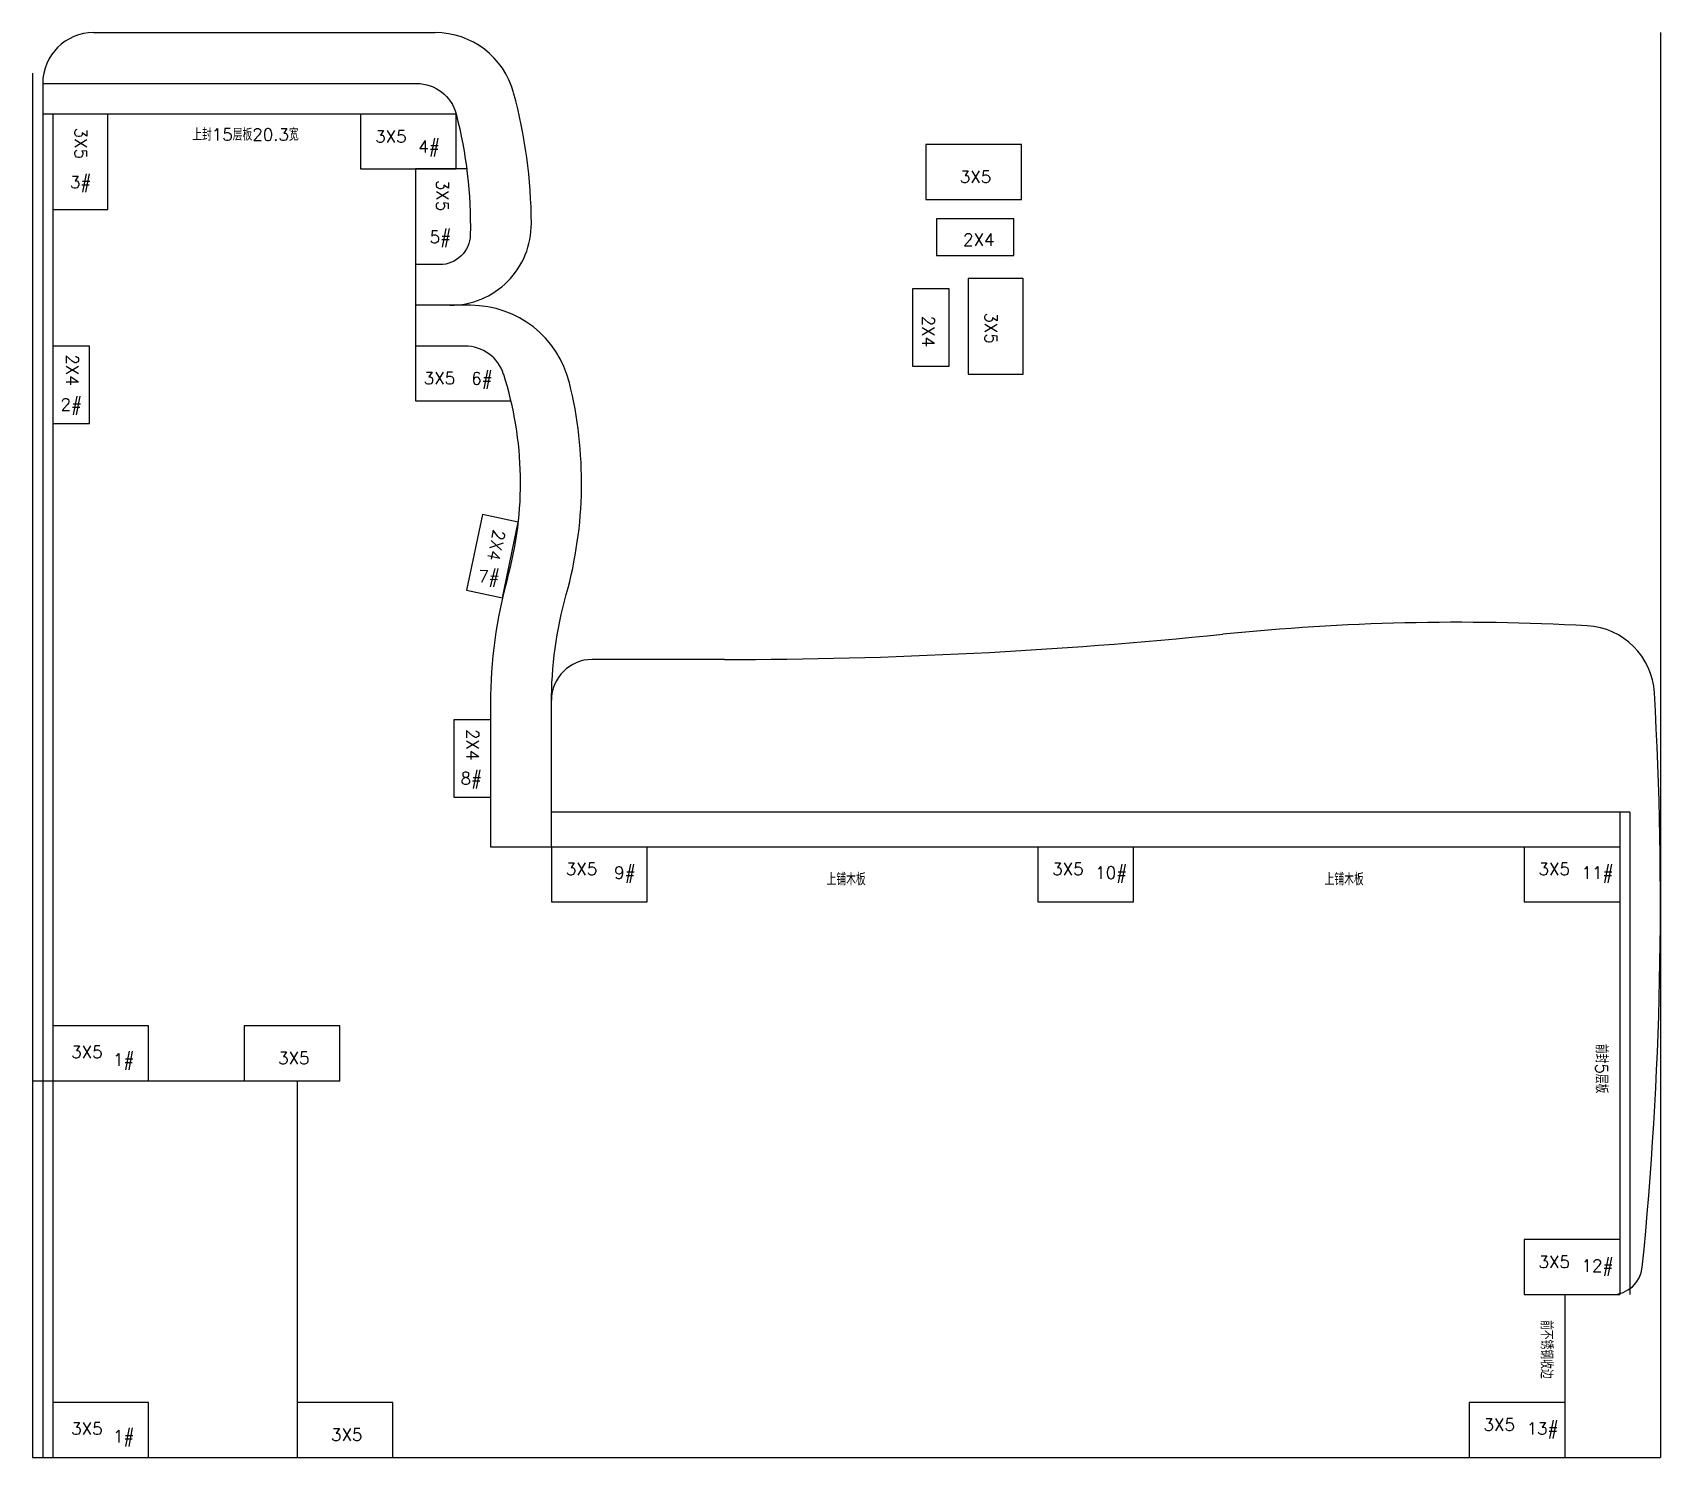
# Model space of a CAD drawing. Header units: millimetres. Extents: x 1211946 to 1266258, y -418433 to -400124.
# Drawn here: x 1240052 to 1240852, y -403272 to -402572 of the extents above; entities that cross this region are included whole.
import ezdxf

# ---------------------------------------------------------------- set-up
doc = ezdxf.new("R2010")
doc.units = ezdxf.units.MM
doc.header["$LTSCALE"] = 5
doc.layers.add('缝头内线', color=1, linetype='Continuous')
doc.styles.add('SIMPLEX', font='simplex.shx', dxfattribs={"bigfont": 'gbcbig.shx'})

msp = doc.modelspace()

# ---------------------------------------------------------------- texts
at = {"color": 1, "char_height": 6, "attachment_point": 5, "style": 'SIMPLEX'}
for s, insert, rotation in [('3X5', (1240076.18, -402625.97), 270), ('3X5', (1240253.91, -402651.62), 270), ('2X4', (1240492.65, -402718.3), 270), ('3X5', (1240523.49, -402716.72), 270), ('2X4', (1240072.01, -402737.32), 270), ('2X4', (1240280.33, -402823.42), 258.17512), ('7#', (1240276.66, -402839.77), 357.47789), ('2X4', (1240268.75, -402921.4), 270), ('前封5层板', (1240823.5, -403080.52), 270), ('前不锈钢收边', (1240796.52, -403218.41), 270)]:
    msp.add_mtext(s, dxfattribs=dict(at, insert=insert, rotation=rotation))
for s, insert in [('上封15层板20.3宽', (1240157.09, -402621.65)), ('3X5', (1240228.58, -402622.55)), ('4#', (1240247.32, -402628.47)), ('3X5', (1240515.88, -402642.36)), ('3#', (1240076.09, -402645.99)), ('5#', (1240252.86, -402672.94)), ('2X4', (1240517.45, -402673.21)), ('3X5', (1240252.4, -402741.31)), ('6#', (1240273.32, -402742.45)), ('2#', (1240071.45, -402755.25)), ('8#', (1240268.07, -402938.88)), ('3X5', (1240322.23, -402982.4)), ('9#', (1240343.51, -402985.27)), ('上铺木板', (1240452.27, -402987.44)), ('3X5', (1240561.23, -402982.4)), ('10#', (1240582.51, -402985.27)), ('上铺木板', (1240697.02, -402987.44)), ('3X5', (1240800.23, -402982.4)), ('11#', (1240821.51, -402985.27)), ('3X5', (1240079.14, -403072.28)), ('1#', (1240097.23, -403077.12)), ('3X5', (1240180.83, -403075.31)), ('3X5', (1240800.23, -403175.4)), ('12#', (1240821.51, -403178.27)), ('3X5', (1240079.14, -403257.28)), ('3X5', (1240773.23, -403255.4)), ('13#', (1240794.51, -403258.27)), ('1#', (1240097.23, -403262.12)), ('3X5', (1240206.83, -403260.31))]:
    msp.add_mtext(s, dxfattribs=dict(at, insert=insert))

# ---------------------------------------------------------------- linework, layer by layer
for p, q in [((1240852.44, -402571.5), (1240852.44, -403271.5)), ((1240052.44, -402591.5), (1240052.44, -403271.5)), ((1240057.44, -402596.5), (1240057.44, -403271.5)), ((1240057.44, -402611.5), (1240260.59, -402611.5)), ((1240240.58, -402685.5), (1240240.58, -402725.5)), ((1240264.9, -402725.5), (1240240.58, -402725.5)), ((1240277.44, -402901.09), (1240277.44, -402971.5)), ((1240837.44, -402954.5), (1240307.44, -402954.5)), ((1240832.44, -402954.5), (1240832.44, -403191.5)), ((1240837.44, -402954.5), (1240837.44, -403191.5)), ((1240277.44, -402971.5), (1240832.44, -402971.5)), ((1240052.44, -403086.5), (1240182.44, -403086.5)), ((1240182.44, -403086.5), (1240182.44, -403271.5)), ((1240805.44, -403191.5), (1240832.44, -403191.5)), ((1240805.44, -403191.5), (1240805.44, -403271.5)), ((1240052.44, -403271.5), (1240852.44, -403271.5))]:
    msp.add_line(p, q)
msp.add_lwpolyline([(1240057.44, -402596.5), (1240241.23, -402596.5, -0.342007), (1240260.59, -402611.5, -0.068153), (1240267.54, -402670.8, -0.408501), (1240252.54, -402685.5), (1240240.58, -402685.5)], format="xyb")
for centre, radius, start, end in [((1240264.9, -402745.5), 20, 17.69602, 90), ((1240117.24, -402792.62), 175, 344.46426, 17.69602), ((1240507.44, -402901.09), 230, 164.46426, 180)]:
    msp.add_arc(centre, radius, start, end)
at = {"layer": '缝头内线', "color": 1, "ltscale": 2}
for p, q in [((1240082.44, -402571.5), (1240250.25, -402571.5)), ((1240392.45, -402879.5), (1240327.44, -402879.5))]:
    msp.add_line(p, q, dxfattribs=at)
at = {"layer": '缝头内线', "color": 1}
msp.add_line((1240062.44, -402611.5), (1240062.44, -403271.5), dxfattribs=at)
for points in [[(1240062.44, -402658.5), (1240089.44, -402658.5), (1240089.44, -402611.5)], [(1240213.59, -402611.5), (1240213.59, -402638.5), (1240260.59, -402638.5), (1240260.59, -402611.5)], [(1240265.79, -402638.5), (1240240.58, -402638.5), (1240240.58, -402685.5)], [(1240062.44, -402763.5), (1240080.44, -402763.5), (1240080.44, -402725.5), (1240062.44, -402725.5)], [(1240240.58, -402725.5), (1240240.58, -402752.5), (1240287.58, -402752.5)], [(1240277.44, -402909.09), (1240259.44, -402909.09), (1240259.44, -402947.09), (1240277.44, -402947.09)], [(1240307.44, -402971.5), (1240307.44, -402998.5), (1240354.44, -402998.5), (1240354.44, -402971.5)], [(1240546.44, -402971.5), (1240546.44, -402998.5), (1240593.44, -402998.5), (1240593.44, -402971.5)], [(1240785.44, -402971.5), (1240785.44, -402998.5), (1240832.44, -402998.5)], [(1240109.44, -403086.5), (1240109.44, -403059.5), (1240062.44, -403059.5)], [(1240182.44, -403086.5), (1240203.44, -403086.5), (1240203.44, -403059.5), (1240156.44, -403059.5), (1240156.44, -403086.5)], [(1240832.44, -403164.5), (1240785.44, -403164.5), (1240785.44, -403191.5), (1240805.44, -403191.5)], [(1240109.44, -403271.5), (1240109.44, -403244.5), (1240062.44, -403244.5)], [(1240229.44, -403271.5), (1240229.44, -403244.5), (1240182.44, -403244.5)], [(1240805.44, -403244.5), (1240758.44, -403244.5), (1240758.44, -403271.5)]]:
    msp.add_lwpolyline(points, dxfattribs=at)
for points in [[(1240491.49, -402653.56), (1240538.49, -402653.56), (1240538.49, -402626.56), (1240491.49, -402626.56)], [(1240534.63, -402680.96), (1240534.63, -402662.96), (1240496.63, -402662.96), (1240496.63, -402680.96)], [(1240512.3, -402692.33), (1240512.3, -402739.33), (1240539.3, -402739.33), (1240539.3, -402692.33)], [(1240484.89, -402735.47), (1240502.89, -402735.47), (1240502.89, -402697.47), (1240484.89, -402697.47)], [(1240265.76, -402845.49), (1240283.37, -402849.18), (1240291.16, -402811.99), (1240273.54, -402808.3)]]:
    msp.add_lwpolyline(points, close=True, dxfattribs=at)
at = {"layer": '缝头内线', "color": 1, "ltscale": 2}
msp.add_lwpolyline([(1240307.44, -402971.5), (1240307.44, -402901.09, -0.067891), (1240314.75, -402847.53, 0.128945), (1240316.27, -402743.53, 0.34504), (1240267.73, -402705.5), (1240240.58, -402705.5)], format="xyb", dxfattribs=at)
for centre, radius, start, end in [((1240082.44, -402596.5), 25, 90, 180), ((1240250.25, -402611.5), 40, 15.18141, 90), ((1240047.58, -402666.5), 250, 0.2712, 15.18141), ((1240257.57, -402665.5), 40, 270, 0.2712), ((1240753.44, -404010.21), 1148.99, 86.85567, 95.79704), ((1240814.55, -402897.9), 35, 3.28079, 86.85567), ((1240392.45, -400454.5), 2425, 270, 275.79704), ((1240327.44, -402899.5), 20, 90, 180), ((1239052.44, -402998.91), 1800, 354.29016, 3.28079), ((1240828.58, -403176.5), 15, 270, 354.29016)]:
    msp.add_arc(centre, radius, start, end, dxfattribs=at)

msp.set_redraw_order([(e.dxf.handle, doc.entitydb.next_handle()) for e in msp.query("TEXT MTEXT ATTDEF DIMENSION ARC_DIMENSION")])  # texts and dimensions are drawn at this point

doc.saveas('drawing.dxf')
